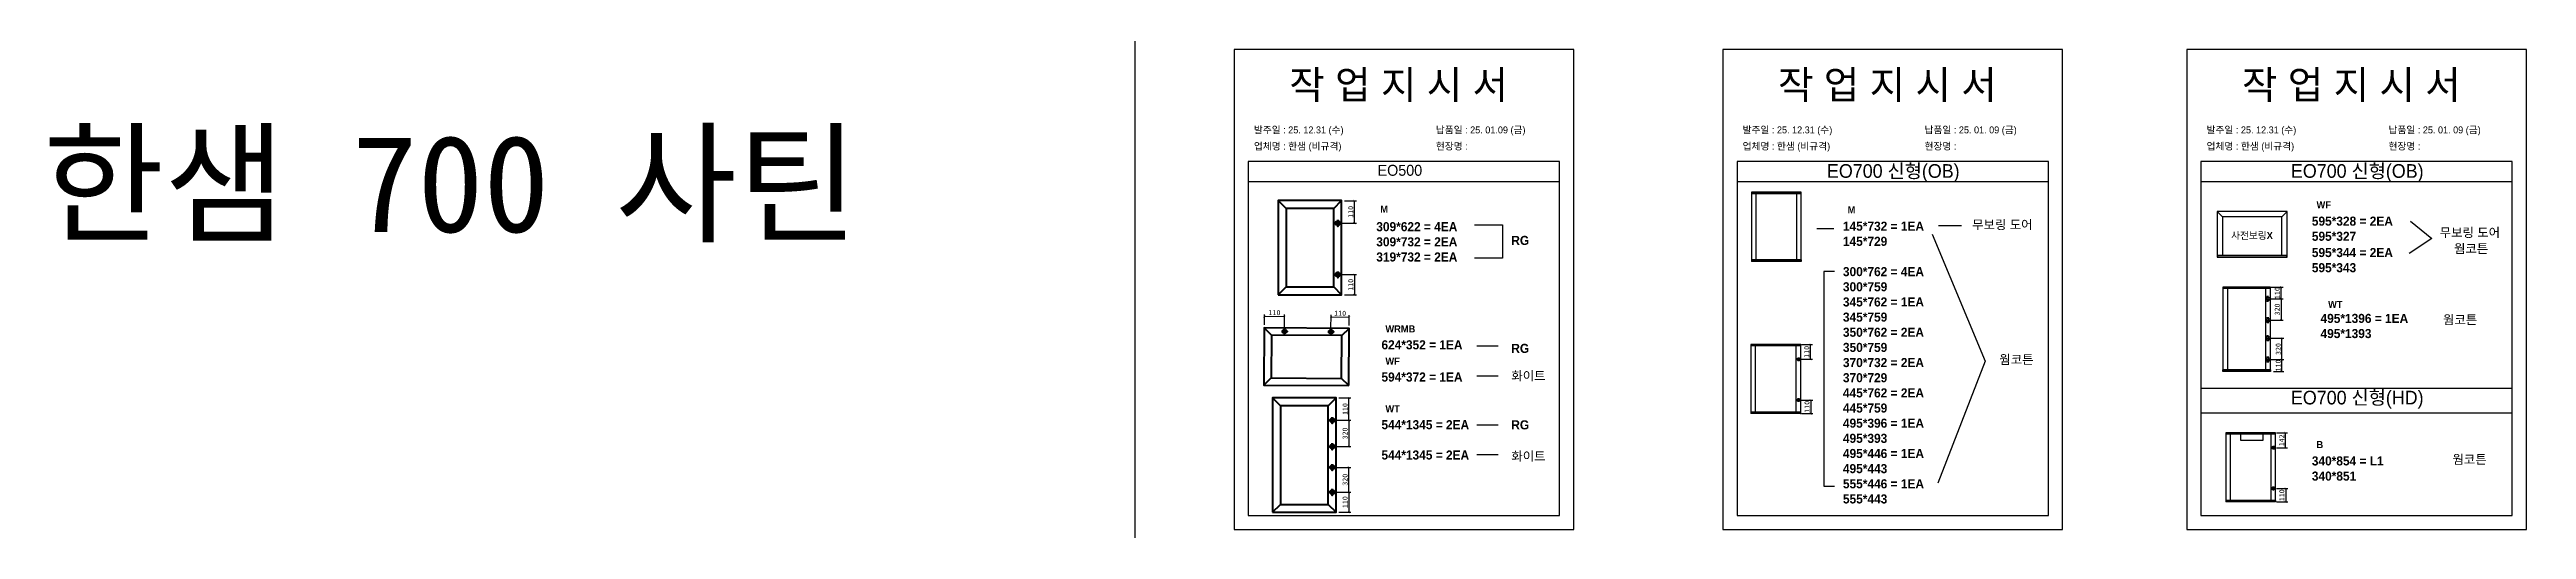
# Model space of a CAD drawing. Header units: millimetres. Extents: x -44117 to 256353, y -2095463 to 65325.
# Drawn here: x 104930 to 117182, y -599068 to -596691 of the extents above; entities that cross this region are included whole.
import ezdxf

# ---------------------------------------------------------------- set-up
doc = ezdxf.new("R2010")
doc.units = ezdxf.units.MM
doc.header["$LTSCALE"] = 10
doc.layers.add('Layer1', color=7, linetype='Continuous', lineweight=70)
doc.styles.add('MtX_Gulim', font='')
doc.styles.get('MtX_Gulim').set_extended_font_data('Gulim', bold=True)
doc.dimstyles.new('ISO-25', dxfattribs={"dimtxt": 2.5, "dimasz": 2.5, "dimexe": 1, "dimexo": 1, "dimtad": 1, "dimtxsty": 'Standard', "dimblk": 'ARCHTICK', "dimcen": 2.5, "dimadec": 0, "dimazin": 0, "dimtfac": 1, "dimtmove": 0, "dimatfit": 3, "dimfxl": 0, "dimarcsym": 0})

msp = doc.modelspace()

# ---------------------------------------------------------------- texts
at = {"linetype": 'Continuous', "style": 'MtX_Gulim'}
for s, height, p in [('M', 35.04934, (111512.26235, -597499.61431)), ('M', 35.04934, (113824.13367, -597502.78207)), ('WF', 35.049344, (116143.62468, -597477.83876)), ('사전보링X', 35.049344, (115721.08791, -597629.69827)), ('WT', 35.049344, (116200.91214, -597970.70075)), ('WRMB', 35.049344, (111537.77978, -598092.2038)), ('WF', 35.049344, (111537.77978, -598251.68776)), ('WT', 35.049344, (111537.77978, -598487.724)), ('B', 35.04934, (116143.62468, -598664.82465))]:
    msp.add_text(s, height=height, dxfattribs=at).set_placement(p)
at = {"attachment_point": 1}
for s, width, gutter_width, heights, insert, char_height in [('{\\fGulim|b0|i0|c129|p50;작 업 지 시 서}', 3307.3198183, 12.5, [-155.84554], (111062.19771, -596795.70753), 140), ('{\\fGulim|b0|i0|c129|p50;작 업 지 시 서}', 3307.3198183, 12.5, [-155.84554], (113479.7598, -596795.64551), 140), ('{\\fGulim|b0|i0|c129|p50;작 업 지 시 서}', 3307.3198183, 12.5, [-155.84554], (115774.83168, -596795.64551), 140), ('{\\f굴림|b0|i0|c129|p50;한샘} 700 {\\f굴림|b0|i0|c129|p50;사틴}', 5072.1082947, 2395.6482, [-533.35869], (104895.62473, -597115.80555), 479.1296392), ('{\\fGulim|b0|i0|c129|p50;업체명 : 한샘 (비규격)}', 3307.3198183, 12.5, [36.11279], (110886.98835, -597153.08413), 34.3), ('\\pt11;{\\fGulim|b0|i0|c129|p50;발주일 : 25. 12.31 (수)}', 3307.3198183, 12.5, [34.50412], (110886.98835, -597072.42795), 34.3), ('{\\fGulim|b0|i0|c129|p50;현장명 : }', 3307.3198183, 12.5, [-38.2735], (111786.96634, -597153.08413), 34.3), ('{\\fGulim|b0|i0|c129|p50;납품일 : 25. 01.09 (금)}', 3307.3198183, 12.5, [35.09023], (111786.96634, -597072.42795), 34.3), ('{\\fGulim|b0|i0|c129|p50;업체명 : 한샘 (비규격)}', 3307.3198183, 12.5, [36.11279], (113304.55045, -597153.02211), 34.3), ('\\pt11;{\\fGulim|b0|i0|c129|p50;발주일 : 25. 12.31 (수)}', 3307.3198183, 12.5, [34.50412], (113304.55045, -597072.36593), 34.3), ('{\\fGulim|b0|i0|c129|p50;현장명 : }', 3307.3198183, 12.5, [-38.2735], (114204.52843, -597153.02211), 34.3), ('{\\fGulim|b0|i0|c129|p50;납품일 : 25. 01. 09 (금)}', 3307.3198183, 12.5, [35.09023], (114204.52843, -597072.36593), 34.3), ('{\\fGulim|b0|i0|c129|p50;업체명 : 한샘 (비규격)}', 3307.3198183, 12.5, [36.11279], (115599.62232, -597153.02211), 34.3), ('\\pt11;{\\fGulim|b0|i0|c129|p50;발주일 : 25. 12.31 (수)}', 3307.3198183, 12.5, [34.50412], (115599.62232, -597072.36593), 34.3), ('{\\fGulim|b0|i0|c129|p50;현장명 : }', 3307.3198183, 12.5, [-38.2735], (116499.60031, -597153.02211), 34.3), ('{\\fGulim|b0|i0|c129|p50;납품일 : 25. 01. 09 (금)}', 3307.3198183, 12.5, [35.09023], (116499.60031, -597072.36593), 34.3), ('{\\fGulim|b0|i0|c129|p50;EO500}', 5224.9748335, 19.74777, [57.05176], (111498.83314, -597262.42104), 54.1878762), ('{\\fGulim|b0|i0|c129|p50;EO700 신형(OB)}', 1597.0710432, 6.03612, [-85.06834], (113721.8307, -597259.08095), 67.6045736), ('{\\fGulim|b0|i0|c129|p50;EO700 신형(OB)}', 1597.0710432, 6.03612, [-85.06834], (116016.90258, -597259.08095), 67.6045736), ('{\\f굴림|b1|i0|c129|p50;309*622 = 4EA\\P309*732 = 2EA\\P319*732 = 2EA}', 13607.1496112, 175, [602.07594], (111492.63416, -597546.00103), 45), ('{\\f굴림|b1|i0|c129|p50;145*732 = 1EA\\P\\C1;145*729\\P\\P\\C256;300*762 = 4EA\\P\\C1;300*759\\P\\C256;345*762 = 1EA\\P\\C1;345*759\\P\\C256;350*762 = 2EA\\P\\C1;350*759\\P\\C256;370*732 = 2EA\\P\\C1;370*729\\P\\C256;445*762 = 2EA\\P\\C1;445*759\\P\\C256;495*396 = 1EA\\P\\C1;495*393\\P\\C256;495*446 = 1EA\\P\\C1;495*443\\P\\C256;555*446 = 1EA\\P\\C1;555*443}', 13607.1496112, 175, [-1397.91667], (113800.90652, -597543.51756), 45), ('{\\f굴림|b1|i0|c129|p50;무보링 도어}', 13607.1496112, 175, [-50.11905], (114440.10863, -597535.80681), 45), ('{\\f굴림|b1|i0|c129|p50;595*328 = 2EA\\P\\C1;595*327}', 13607.1496112, 175, [-121.25], (116120.39752, -597518.57426), 45), ('{\\f굴림|b1|i0|c129|p50;RG}', 13607.1496112, 175, [-46.25], (112160.48475, -597613.99913), 45), ('{\\f굴림|b1|i0|c129|p50;무보링 도어}', 13607.1496112, 175, [-50.11905], (116752.75351, -597574.93353), 45), ('{\\f굴림|b1|i0|c129|p50;웜코튼}', 13607.1496112, 175, [-48.57143], (116823.76998, -597654.69038), 45), ('{\\f굴림|b1|i0|c129|p50;595*344 = 2EA\\P\\C1;595*343}', 13607.1496112, 175, [-121.30952], (116120.39752, -597674.07111), 45), ('{\\f굴림|b1|i0|c129|p50;495*1396 = 1EA\\P\\C1;495*1393}', 13607.1496112, 175, [-121.36905], (116163.35128, -597999.99412), 45), ('{\\f굴림|b1|i0|c129|p50;웜코튼}', 13607.1496112, 175, [-48.57143], (116769.20861, -598006.6427), 45), ('{\\f굴림|b1|i0|c129|p50;624*352 = 1EA}', 13607.1496112, 175, [602.07594], (111518.15159, -598130.77552), 45), ('{\\f굴림|b1|i0|c129|p50;RG}', 13607.1496112, 175, [-46.25], (112160.48475, -598148.49383), 45), ('{\\f굴림|b1|i0|c129|p50;화이트}', 13607.1496112, 175, [-50], (112160.48475, -598284.5868), 45), ('{\\f굴림|b1|i0|c129|p50;웜코튼}', 13607.1496112, 175, [-48.57143], (114574.55147, -598203.55657), 45), ('{\\f굴림|b1|i0|c129|p50;594*372 = 1EA}', 13607.1496112, 175, [602.07594], (111518.15159, -598290.25947), 45), ('{\\fGulim|b0|i0|c129|p50;EO700 신형(HD)}', 1597.0710432, 6.03612, [-85.06834], (116016.90258, -598380.74324), 67.6045736), ('{\\f굴림|b1|i0|c129|p50;544*1345 = 2EA\\P\\P544*1345 = 2EA}', 13607.1496112, 175, [602.07594], (111518.15159, -598526.29572), 45), ('{\\f굴림|b1|i0|c129|p50;RG}', 13607.1496112, 175, [-46.25], (112160.48475, -598527.00241), 45), ('{\\f굴림|b1|i0|c129|p50;화이트}', 13607.1496112, 175, [-50], (112160.48475, -598682.23346), 45), ('{\\f굴림|b1|i0|c129|p50;340*854 = L1\\P\\C1;340*851}', 13607.1496112, 175, [-121.36905], (116120.39752, -598705.56015), 45), ('{\\f굴림|b1|i0|c129|p50;웜코튼}', 13607.1496112, 175, [-48.57143], (116815.72933, -598697.90813), 45)]:
    msp.add_mtext_dynamic_manual_height_columns(s, width=width, gutter_width=gutter_width, heights=heights, dxfattribs=dict(at, insert=insert, char_height=char_height))

# ---------------------------------------------------------------- blocks, each defined once
blk = doc.blocks.new('_ArchTick')
at = {"color": 0, "linetype": 'ByBlock', "const_width": 0.15}
blk.add_lwpolyline([(-0.5, -0.5), (0.5, 0.5)], dxfattribs=at)
blk = doc.blocks.new('*D4333')
at = {"color": 0, "lineweight": -2}
for p, q in [((111336, -597440), (111394, -597440)), ((111384, -597551), (111384, -597440)), ((111317, -597551), (111394, -597551))]:
    blk.add_line(p, q, dxfattribs=at)
at = {"layer": 'Defpoints', "color": 0}
for p in [(111321, -597440), (111384, -597440), (111302, -597551)]:
    blk.add_point(p, dxfattribs=at)
at = {"color": 0, "lineweight": -2, "xscale": 10, "yscale": 10, "zscale": 10}
for p, rotation in [((111384, -597440), 90), ((111384, -597551), 270)]:
    blk.add_blockref('_ArchTick', p, dxfattribs=dict(at, rotation=rotation))
at = {"color": 0, "insert": (111366, -597495), "char_height": 25, "attachment_point": 5, "rotation": 90}
blk.add_mtext('110', dxfattribs=at)
blk = doc.blocks.new('*D4334')
at = {"color": 0, "lineweight": -2}
for p, q in [((111317, -597806), (111394, -597806)), ((111336, -597906), (111394, -597906)), ((111384, -597806), (111384, -597906))]:
    blk.add_line(p, q, dxfattribs=at)
at = {"layer": 'Defpoints', "color": 0}
for p in [(111302, -597806), (111321, -597906), (111384, -597906)]:
    blk.add_point(p, dxfattribs=at)
at = {"color": 0, "lineweight": -2, "xscale": 10, "yscale": 10, "zscale": 10}
for p, rotation in [((111384, -597806), 90), ((111384, -597906), 270)]:
    blk.add_blockref('_ArchTick', p, dxfattribs=dict(at, rotation=rotation))
at = {"color": 0, "insert": (111366, -597856), "char_height": 25, "attachment_point": 5, "rotation": 90}
blk.add_mtext('110', dxfattribs=at)
blk = doc.blocks.new('*D4335')
at = {"color": 0, "lineweight": -2}
for p, q in [((110939, -598055), (110939, -598003)), ((111039, -598014), (110939, -598013)), ((111039, -598072), (111039, -598004))]:
    blk.add_line(p, q, dxfattribs=at)
at = {"layer": 'Defpoints', "color": 0}
for p in [(110939, -598013), (110939, -598070), (111039, -598087)]:
    blk.add_point(p, dxfattribs=at)
at = {"color": 0, "lineweight": -2, "xscale": 10, "yscale": 10, "zscale": 10}
for p, rotation in [((110939, -598013), 179.5780898858026), ((111039, -598014), 359.5780898858026)]:
    blk.add_blockref('_ArchTick', p, dxfattribs=dict(at, rotation=rotation))
at = {"color": 0, "insert": (110989, -597994), "char_height": 25, "attachment_point": 5, "rotation": 359.5781}
blk.add_mtext('110', dxfattribs=at)
blk = doc.blocks.new('*D4336')
at = {"color": 0, "lineweight": -2}
for p, q in [((111268, -598074), (111269, -598005)), ((111269, -598015), (111359, -598016)), ((111358, -598058), (111359, -598006))]:
    blk.add_line(p, q, dxfattribs=at)
at = {"layer": 'Defpoints', "color": 0}
for p in [(111359, -598016), (111268, -598089), (111358, -598073)]:
    blk.add_point(p, dxfattribs=at)
at = {"color": 0, "lineweight": -2, "xscale": 10, "yscale": 10, "zscale": 10}
for p, rotation in [((111269, -598015), 179.5780898858019), ((111359, -598016), 359.5780898858019)]:
    blk.add_blockref('_ArchTick', p, dxfattribs=dict(at, rotation=rotation))
at = {"color": 0, "insert": (111314, -597997), "char_height": 25, "attachment_point": 5, "rotation": 359.5781}
blk.add_mtext('110', dxfattribs=at)
blk = doc.blocks.new('*D4337')
at = {"color": 0, "lineweight": -2}
for p, q in [((111290, -598527), (111367, -598527)), ((111308, -598416), (111367, -598416)), ((111357, -598527), (111357, -598416))]:
    blk.add_line(p, q, dxfattribs=at)
at = {"layer": 'Defpoints', "color": 0}
for p in [(111275, -598527), (111293, -598416), (111357, -598416)]:
    blk.add_point(p, dxfattribs=at)
at = {"color": 0, "lineweight": -2, "xscale": 10, "yscale": 10, "zscale": 10}
for p, rotation in [((111357, -598416), 90), ((111357, -598527), 270)]:
    blk.add_blockref('_ArchTick', p, dxfattribs=dict(at, rotation=rotation))
at = {"color": 0, "insert": (111338, -598471), "char_height": 25, "attachment_point": 5, "rotation": 90}
blk.add_mtext('110', dxfattribs=at)
blk = doc.blocks.new('*D4338')
at = {"color": 0, "lineweight": -2}
for p, q in [((111290, -598883), (111367, -598883)), ((111357, -598883), (111357, -598982)), ((111308, -598982), (111367, -598982))]:
    blk.add_line(p, q, dxfattribs=at)
at = {"layer": 'Defpoints', "color": 0}
for p in [(111275, -598883), (111293, -598982), (111357, -598982)]:
    blk.add_point(p, dxfattribs=at)
at = {"color": 0, "lineweight": -2, "xscale": 10, "yscale": 10, "zscale": 10}
for p, rotation in [((111357, -598883), 90), ((111357, -598982), 270)]:
    blk.add_blockref('_ArchTick', p, dxfattribs=dict(at, rotation=rotation))
at = {"color": 0, "insert": (111338, -598932), "char_height": 25, "attachment_point": 5, "rotation": 90}
blk.add_mtext('110', dxfattribs=at)
blk = doc.blocks.new('*D4339')
at = {"color": 0, "lineweight": -2}
for p, q in [((111290, -598760), (111367, -598760)), ((111357, -598883), (111357, -598760)), ((111290, -598883), (111367, -598883))]:
    blk.add_line(p, q, dxfattribs=at)
at = {"layer": 'Defpoints', "color": 0}
for p in [(111275, -598760), (111357, -598760), (111275, -598883)]:
    blk.add_point(p, dxfattribs=at)
at = {"color": 0, "lineweight": -2, "xscale": 10, "yscale": 10, "zscale": 10}
for p, rotation in [((111357, -598760), 90), ((111357, -598883), 270)]:
    blk.add_blockref('_ArchTick', p, dxfattribs=dict(at, rotation=rotation))
at = {"color": 0, "insert": (111338, -598821), "char_height": 25, "attachment_point": 5, "rotation": 90}
blk.add_mtext('320', dxfattribs=at)
blk = doc.blocks.new('*D4340')
at = {"color": 0, "lineweight": -2}
for p, q in [((111290, -598527), (111367, -598527)), ((111357, -598527), (111357, -598657)), ((111290, -598657), (111367, -598657))]:
    blk.add_line(p, q, dxfattribs=at)
at = {"layer": 'Defpoints', "color": 0}
for p in [(111275, -598527), (111275, -598657), (111357, -598657)]:
    blk.add_point(p, dxfattribs=at)
at = {"color": 0, "lineweight": -2, "xscale": 10, "yscale": 10, "zscale": 10}
for p, rotation in [((111357, -598527), 90), ((111357, -598657), 270)]:
    blk.add_blockref('_ArchTick', p, dxfattribs=dict(at, rotation=rotation))
at = {"color": 0, "insert": (111338, -598592), "char_height": 25, "attachment_point": 5, "rotation": 90}
blk.add_mtext('320', dxfattribs=at)
blk = doc.blocks.new('*D4342')
at = {"color": 0, "lineweight": -2}
for p, q in [((113596, -598151), (113651, -598151)), ((113641, -598225), (113641, -598151)), ((113596, -598225), (113651, -598225))]:
    blk.add_line(p, q, dxfattribs=at)
at = {"layer": 'Defpoints', "color": 0}
for p in [(113581, -598151), (113641, -598151), (113581, -598225)]:
    blk.add_point(p, dxfattribs=at)
at = {"color": 0, "lineweight": -2, "xscale": 10, "yscale": 10, "zscale": 10}
for p, rotation in [((113641, -598151), 90), ((113641, -598225), 270)]:
    blk.add_blockref('_ArchTick', p, dxfattribs=dict(at, rotation=rotation))
at = {"color": 0, "insert": (113622, -598188), "char_height": 25, "attachment_point": 5, "rotation": 90}
blk.add_mtext('110', dxfattribs=at)
blk = doc.blocks.new('*D4343')
at = {"color": 0, "lineweight": -2}
for p, q in [((113596, -598427), (113652, -598427)), ((113596, -598494), (113652, -598494)), ((113642, -598427), (113642, -598494))]:
    blk.add_line(p, q, dxfattribs=at)
at = {"layer": 'Defpoints', "color": 0}
for p in [(113581, -598427), (113581, -598494), (113642, -598494)]:
    blk.add_point(p, dxfattribs=at)
at = {"color": 0, "lineweight": -2, "xscale": 10, "yscale": 10, "zscale": 10}
for p, rotation in [((113642, -598427), 90), ((113642, -598494), 270)]:
    blk.add_blockref('_ArchTick', p, dxfattribs=dict(at, rotation=rotation))
at = {"color": 0, "insert": (113623, -598460), "char_height": 25, "attachment_point": 5, "rotation": 90}
blk.add_mtext('110', dxfattribs=at)
blk = doc.blocks.new('*D4344')
at = {"color": 0, "lineweight": -2}
for p, q in [((115945, -598589), (116000, -598589)), ((115990, -598663), (115990, -598589)), ((115945, -598663), (116000, -598663))]:
    blk.add_line(p, q, dxfattribs=at)
at = {"layer": 'Defpoints', "color": 0}
for p in [(115930, -598589), (115990, -598589), (115930, -598663)]:
    blk.add_point(p, dxfattribs=at)
at = {"color": 0, "lineweight": -2, "xscale": 10, "yscale": 10, "zscale": 10}
for p, rotation in [((115990, -598589), 90), ((115990, -598663), 270)]:
    blk.add_blockref('_ArchTick', p, dxfattribs=dict(at, rotation=rotation))
at = {"color": 0, "insert": (115971, -598626), "char_height": 25, "attachment_point": 5, "rotation": 90}
blk.add_mtext('142', dxfattribs=at)
blk = doc.blocks.new('*D4345')
at = {"color": 0, "lineweight": -2}
for p, q in [((115945, -598864), (116001, -598864)), ((115991, -598864), (115991, -598931)), ((115945, -598931), (116001, -598931))]:
    blk.add_line(p, q, dxfattribs=at)
at = {"layer": 'Defpoints', "color": 0}
for p in [(115930, -598864), (115930, -598931), (115991, -598931)]:
    blk.add_point(p, dxfattribs=at)
at = {"color": 0, "lineweight": -2, "xscale": 10, "yscale": 10, "zscale": 10}
for p, rotation in [((115991, -598864), 90), ((115991, -598931), 270)]:
    blk.add_blockref('_ArchTick', p, dxfattribs=dict(at, rotation=rotation))
at = {"color": 0, "insert": (115972, -598898), "char_height": 25, "attachment_point": 5, "rotation": 90}
blk.add_mtext('110', dxfattribs=at)
blk = doc.blocks.new('*D4346')
at = {"color": 0, "lineweight": -2}
for p, q in [((115920, -597868), (115978, -597868)), ((115968, -597926), (115968, -597868)), ((115920, -597926), (115978, -597926))]:
    blk.add_line(p, q, dxfattribs=at)
at = {"layer": 'Defpoints', "color": 0}
for p in [(115905, -597868), (115968, -597868), (115905, -597926)]:
    blk.add_point(p, dxfattribs=at)
at = {"color": 0, "lineweight": -2, "xscale": 10, "yscale": 10, "zscale": 10}
for p, rotation in [((115968, -597868), 90), ((115968, -597926), 270)]:
    blk.add_blockref('_ArchTick', p, dxfattribs=dict(at, rotation=rotation))
at = {"color": 0, "insert": (115949, -597897), "char_height": 25, "attachment_point": 5, "rotation": 90}
blk.add_mtext('110', dxfattribs=at)
blk = doc.blocks.new('*D4347')
at = {"color": 0, "lineweight": -2}
for p, q in [((115920, -598226), (115982, -598226)), ((115931, -598285), (115982, -598285)), ((115972, -598285), (115972, -598226))]:
    blk.add_line(p, q, dxfattribs=at)
at = {"layer": 'Defpoints', "color": 0}
for p in [(115905, -598226), (115916, -598285), (115972, -598226)]:
    blk.add_point(p, dxfattribs=at)
at = {"color": 0, "lineweight": -2, "xscale": 10, "yscale": 10, "zscale": 10}
for p, rotation in [((115972, -598226), 90), ((115972, -598285), 270)]:
    blk.add_blockref('_ArchTick', p, dxfattribs=dict(at, rotation=rotation))
at = {"color": 0, "insert": (115954, -598256), "char_height": 25, "attachment_point": 5, "rotation": 90}
blk.add_mtext('110', dxfattribs=at)
blk = doc.blocks.new('*D4348')
at = {"color": 0, "lineweight": -2}
for p, q in [((115920, -598121), (115982, -598121)), ((115972, -598226), (115972, -598121)), ((115920, -598226), (115982, -598226))]:
    blk.add_line(p, q, dxfattribs=at)
at = {"layer": 'Defpoints', "color": 0}
for p in [(115905, -598121), (115972, -598121), (115905, -598226)]:
    blk.add_point(p, dxfattribs=at)
at = {"color": 0, "lineweight": -2, "xscale": 10, "yscale": 10, "zscale": 10}
for p, rotation in [((115972, -598121), 90), ((115972, -598226), 270)]:
    blk.add_blockref('_ArchTick', p, dxfattribs=dict(at, rotation=rotation))
at = {"color": 0, "insert": (115954, -598174), "char_height": 25, "attachment_point": 5, "rotation": 90}
blk.add_mtext('320', dxfattribs=at)
blk = doc.blocks.new('*D4349')
at = {"color": 0, "lineweight": -2}
for p, q in [((115920, -597926), (115978, -597926)), ((115920, -598031), (115978, -598031)), ((115968, -597926), (115968, -598031))]:
    blk.add_line(p, q, dxfattribs=at)
at = {"layer": 'Defpoints', "color": 0}
for p in [(115905, -597926), (115905, -598031), (115968, -598031)]:
    blk.add_point(p, dxfattribs=at)
at = {"color": 0, "lineweight": -2, "xscale": 10, "yscale": 10, "zscale": 10}
for p, rotation in [((115968, -597926), 90), ((115968, -598031), 270)]:
    blk.add_blockref('_ArchTick', p, dxfattribs=dict(at, rotation=rotation))
at = {"color": 0, "insert": (115949, -597978), "char_height": 25, "attachment_point": 5, "rotation": 90}
blk.add_mtext('320', dxfattribs=at)

# ---------------------------------------------------------------- dimensions: what is measured, and where the dimension line sits
for base, p1, p2, angle, text, picture, middle in [((111384.30734, -597439.68471), (111302.47806, -597551.05105), (111321.09736, -597439.68471), 90, '110', '*D4333', (111365.55734, -597495.36788)), ((111384.30734, -597905.60791), (111302.47806, -597805.9172), (111321.09736, -597905.60791), 90, '110', '*D4334', (111365.55734, -597855.76256)), ((110939.14722, -598012.83465), (111038.88075, -598087.25351), (110938.7281, -598069.74997), 179.578089886, '110', '*D4335', (110989.42334, -597994.45437)), ((111358.67219, -598015.92397), (111268.36645, -598088.94341), (111358.25307, -598072.83929), 179.578089886, '110', '*D4336', (111313.92867, -597996.84398)), ((115967.73987, -598030.99122), (115904.81473, -597925.80868), (115904.81473, -598030.99122), 90, '320', '*D4349', (115948.98987, -597978.39995)), ((113640.84207, -598151.18657), (113581.2283, -598224.80305), (113581.2283, -598151.18657), 90, '110', '*D4342', (113622.09207, -598187.99481)), ((115972.31133, -598121.20122), (115904.81473, -598226.38374), (115904.81473, -598121.20122), 90, '320', '*D4348', (115953.56133, -598173.79248)), ((115972.31133, -598226.38374), (115916.45327, -598284.88844), (115904.81473, -598226.38374), 90, '110', '*D4347', (115953.56133, -598255.63609)), ((111356.55434, -598415.76256), (111274.72505, -598527.1289), (111293.34436, -598415.76256), 90, '110', '*D4337', (111337.80434, -598471.44573)), ((111356.55434, -598656.93349), (111274.72505, -598527.1289), (111274.72505, -598656.93349), 90, '320', '*D4340', (111337.80434, -598592.0312)), ((113641.79554, -598493.56539), (113581.2283, -598426.68101), (113581.2283, -598493.56539), 90, '110', '*D4343', (113623.04554, -598460.1232)), ((115990.00495, -598588.95137), (115930.39118, -598662.56785), (115930.39118, -598588.95137), 90, '142', '*D4344', (115971.25495, -598625.75961)), ((111356.55434, -598759.72247), (111274.72505, -598882.62062), (111274.72505, -598759.72247), 90, '320', '*D4339', (111337.80434, -598821.17154)), ((111356.55434, -598982.31133), (111274.72505, -598882.62062), (111293.34436, -598982.31133), 90, '110', '*D4338', (111337.80434, -598932.46598)), ((115990.95842, -598931.33018), (115930.39118, -598864.4458), (115930.39118, -598931.33018), 90, '110', '*D4345', (115972.20842, -598897.88799))]:
    dim = msp.add_linear_dim(base=base, p1=p1, p2=p2, angle=angle, text=text, dimstyle='ISO-25', override={"dimscale": 10, "dimasz": 1, "dimexo": 1.5, "dimtxsty": 'Standard'})
    dim.commit()
    dim.dimension.update_dxf_attribs({"geometry": picture, "text_midpoint": middle})
dim = msp.add_linear_dim(base=(115967.73987, -597867.97159), p1=(115904.81473, -597925.80867), p2=(115904.81473, -597867.97159), angle=90, text='110', dimstyle='ISO-25', override={"dimscale": 10, "dimasz": 1, "dimexo": 1.5, "dimtxsty": 'Standard'})
dim.commit()
dim.dimension.update_dxf_attribs({"geometry": '*D4346', "text_midpoint": (115967.73987, -597896.89013), "dimtype": 160})

# ---------------------------------------------------------------- linework, layer by layer
for p, q in [((112399.3911, -597246.71474), (110859.3911, -597246.71474)), ((114816.9532, -597246.65272), (113276.9532, -597246.65272)), ((117112.02508, -597246.65272), (115572.02508, -597246.65272)), ((112399.3911, -597346.71474), (110859.3911, -597346.71474)), ((114816.9532, -597346.65272), (113276.9532, -597346.65272)), ((113348.20505, -597398.39332), (113348.20505, -597740.28021)), ((113594.7057, -597398.83605), (113348.20505, -597398.83605)), ((113594.7057, -597405.52621), (113348.20505, -597405.52621)), ((113594.45973, -597398.14736), (113348.45102, -597398.14736)), ((113370.09565, -597405.03429), (113370.09565, -597733.14732)), ((113572.56913, -597733.14732), (113572.56913, -597405.52621)), ((113593.47589, -597405.52621), (113593.47589, -597398.14736)), ((113594.7057, -597740.28021), (113594.7057, -597398.39332)), ((117112.02508, -597346.65272), (115572.02508, -597346.65272)), ((115652.70881, -597494.23648), (115652.70881, -597718.57681)), ((115679.04956, -597520.57723), (115652.79549, -597494.0272)), ((115997.59464, -597493.94052), (115653.00477, -597493.94052)), ((115679.04956, -597520.57723), (115679.04956, -597710.58579)), ((115971.54985, -597520.57723), (115679.04956, -597520.57723)), ((115971.54985, -597520.57723), (115997.80392, -597494.0272)), ((115971.54985, -597709.99387), (115971.54985, -597520.57723)), ((115997.8906, -597718.57681), (115997.8906, -597494.23648)), ((116608.99826, -597541.6514), (116713.19444, -597626.70951)), ((113671.14326, -597576.9154), (113755.76528, -597576.9154)), ((114242.82485, -597605.10755), (114504.37853, -598234.53755)), ((114274.24532, -597562.91873), (114386.94731, -597562.91873)), ((116713.19444, -597626.70951), (116602.6189, -597701.13535)), ((113594.7057, -597733.14732), (113348.20505, -597733.14732)), ((113594.7057, -597739.83749), (113348.20505, -597739.83749)), ((113594.45973, -597740.52618), (113348.45102, -597740.52618)), ((113349.43486, -597740.52618), (113349.43486, -597733.14732)), ((113593.47589, -597733.14732), (113593.47589, -597740.52618)), ((115652.70881, -597709.99387), (115997.8906, -597709.99387)), ((115652.70881, -597718.04407), (115997.59464, -597718.04407)), ((115653.00477, -597718.87277), (115997.59464, -597718.87277)), ((115654.18862, -597709.99387), (115654.18862, -597718.87277)), ((115996.41079, -597718.87277), (115996.41079, -597709.99387)), ((115679.5377, -597867.49228), (115679.5377, -598284.70014)), ((115916.53127, -597867.97159), (115679.5377, -597867.97159)), ((115916.53127, -597875.21454), (115679.5377, -597875.21454)), ((115916.26498, -597867.22599), (115679.80398, -597867.22599)), ((115680.86912, -597867.22599), (115680.86912, -597875.21454)), ((115703.23706, -597874.68197), (115703.23706, -598276.97789)), ((115892.56563, -598276.97789), (115892.56563, -597875.21454)), ((115902.15188, -597913.82585), (115897.89132, -597913.82585)), ((115900.0216, -597911.69557), (115900.0216, -597915.95613)), ((115904.81473, -597940.33327), (115904.81473, -597911.28409)), ((115915.19984, -597875.21454), (115915.19984, -597867.22599)), ((115916.53127, -598284.70014), (115916.53127, -597867.49228)), ((115890.29014, -597925.80867), (115919.33932, -597925.80867)), ((115890.29014, -598030.99122), (115919.33932, -598030.99122)), ((115902.15188, -597937.79149), (115897.89132, -597937.79149)), ((115902.15188, -598019.00839), (115897.89132, -598019.00839)), ((115900.0216, -597935.66121), (115900.0216, -597939.92177)), ((115900.0216, -598016.87811), (115900.0216, -598021.13867)), ((115904.81473, -598016.46663), (115904.81473, -598045.5158)), ((111989.81019, -598158.31247), (112096.13283, -598158.31247)), ((113345.36564, -598151.43253), (113345.36564, -598493.31942)), ((113591.86628, -598151.87526), (113345.36564, -598151.87526)), ((113591.86628, -598158.56542), (113345.36564, -598158.56542)), ((113591.62032, -598151.18657), (113345.6116, -598151.18657)), ((113367.25624, -598158.0735), (113367.25624, -598486.18653)), ((113569.72972, -598486.18653), (113569.72972, -598158.56542)), ((113590.63647, -598158.56542), (113590.63647, -598151.18657)), ((113591.86628, -598493.31942), (113591.86628, -598151.43253)), ((115890.29014, -598121.20122), (115919.33932, -598121.20122)), ((115902.15188, -598042.97403), (115897.89132, -598042.97403)), ((115902.15188, -598109.21839), (115897.89132, -598109.21839)), ((115902.15188, -598133.18403), (115897.89132, -598133.18403)), ((115900.0216, -598040.84375), (115900.0216, -598045.10431)), ((115900.0216, -598107.08811), (115900.0216, -598111.34866)), ((115900.0216, -598131.05375), (115900.0216, -598135.31431)), ((115904.81473, -598106.67662), (115904.81473, -598135.7258)), ((114504.37853, -598234.53755), (114270.46874, -598838.45011)), ((115916.53127, -598276.97789), (115679.5377, -598276.97789)), ((115916.53127, -598284.22084), (115679.5377, -598284.22084)), ((115916.26498, -598284.96643), (115679.80398, -598284.96643)), ((115680.86912, -598284.96643), (115680.86912, -598276.97789)), ((115890.29014, -598226.38375), (115919.33932, -598226.38375)), ((115902.15188, -598214.40091), (115897.89132, -598214.40091)), ((115902.15188, -598238.36655), (115897.89132, -598238.36655)), ((115900.0216, -598212.27063), (115900.0216, -598216.53119)), ((115900.0216, -598236.23627), (115900.0216, -598240.49683)), ((115904.81473, -598211.85915), (115904.81473, -598240.90833)), ((115915.19984, -598276.97789), (115915.19984, -598284.96643)), ((111989.81019, -598307.16416), (112096.13283, -598307.16416)), ((115572.02508, -598368.73637), (117112.02508, -598368.73637)), ((113591.86628, -598486.18653), (113345.36564, -598486.18653)), ((113591.86628, -598492.87669), (113345.36564, -598492.87669)), ((113591.62032, -598493.56539), (113345.6116, -598493.56539)), ((113346.59545, -598493.56539), (113346.59545, -598486.18653)), ((113590.63647, -598486.18653), (113590.63647, -598493.56539)), ((115572.02508, -598489.98283), (117112.02508, -598489.98283)), ((111989.81019, -598549.57976), (112096.13283, -598549.57976)), ((115694.52852, -598589.19733), (115694.52852, -598931.08421)), ((115941.02916, -598589.64006), (115694.52852, -598589.64006)), ((115941.02916, -598596.33022), (115694.52852, -598596.33022)), ((115940.7832, -598588.95137), (115694.77448, -598588.95137)), ((115716.41912, -598595.8383), (115716.41912, -598923.95133)), ((115918.8926, -598923.95133), (115918.8926, -598596.33022)), ((115939.79935, -598596.33022), (115939.79935, -598588.95137)), ((115941.02916, -598931.08421), (115941.02916, -598589.19733)), ((111989.81019, -598696.305), (112096.13283, -598696.305)), ((115941.02916, -598923.95133), (115694.52852, -598923.95133)), ((115941.02916, -598930.64149), (115694.52852, -598930.64149)), ((115940.7832, -598931.33018), (115694.77448, -598931.33018)), ((115695.75833, -598931.33018), (115695.75833, -598923.95133)), ((115939.79935, -598923.95133), (115939.79935, -598931.33018))]:
    msp.add_line(p, q)
at = {"color": 1}
for p in [(110300.49669, 21924.9366), (110300.49669, 14161.07811), (110300.49669, 18584.38997), (110300.49669, 10820.53148), (110300.49669, 18627.87121), (110300.49669, 10864.01272), (110300.49669, 15287.32457), (110300.49669, 7523.46608), (110300.49669, 3746.75115), (110300.49669, 21924.9366), (110300.49669, 14161.07811), (110300.49669, 18584.38997), (110300.49669, 10820.53148), (110300.49669, 18627.87121), (110300.49669, 10864.01272), (110300.49669, 15287.32457), (110300.49669, 7523.46608), (110300.49669, 3746.75115), (110300.49669, 21924.9366), (110300.49669, 14161.07811), (110300.49669, 18584.38997), (110300.49669, 10820.53148), (110300.49669, 18627.87121), (110300.49669, 10864.01272), (110300.49669, 15287.32457), (110300.49669, 7523.46608), (110300.49669, 3746.75115), (110300.49669, 21924.9366), (110300.49669, 14161.07811), (110300.49669, 18584.38997), (110300.49669, 10820.53148), (110300.49669, 18627.87121), (110300.49669, 10864.01272), (110300.49669, 15287.32457), (110300.49669, 7523.46608), (110300.49669, 3746.75115), (110300.49669, 21924.9366), (110300.49669, 14161.07811), (110300.49669, 18584.38997), (110300.49669, 10820.53148), (110300.49669, 18627.87121), (110300.49669, 10864.01272), (110300.49669, 15287.32457), (110300.49669, 7523.46608), (110300.49669, 3746.75115), (110300.49669, 21924.9366), (110300.49669, 14161.07811), (110300.49669, 18584.38997), (110300.49669, 10820.53148), (110300.49669, 18627.87121), (110300.49669, 10864.01272), (110300.49669, 15287.32457), (110300.49669, 7523.46608), (110300.49669, 3746.75115), (110300.49669, 21924.9366), (110300.49669, 14161.07811), (110300.49669, 18584.38997), (110300.49669, 10820.53148), (110300.49669, 18627.87121), (110300.49669, 10864.01272), (110300.49669, 15287.32457), (110300.49669, 7523.46608), (110300.49669, 3746.75115), (110300.49669, 21924.9366), (110300.49669, 14161.07811), (110300.49669, 18584.38997), (110300.49669, 10820.53148), (110300.49669, 18627.87121), (110300.49669, 10864.01272), (110300.49669, 15287.32457), (110300.49669, 7523.46608), (110300.49669, 3746.75115), (110300.49669, 21924.9366), (110300.49669, 14161.07811), (110300.49669, 18584.38997), (110300.49669, 10820.53148), (110300.49669, 18627.87121), (110300.49669, 10864.01272), (110300.49669, 15287.32457), (110300.49669, 7523.46608), (110300.49669, 3746.75115), (110300.49669, 21924.9366), (110300.49669, 14161.07811), (110300.49669, 18584.38997), (110300.49669, 10820.53148), (110300.49669, 18627.87121), (110300.49669, 10864.01272), (110300.49669, 15287.32457), (110300.49669, 7523.46608), (110300.49669, 3746.75115), (110300.49669, 12702.87182), (110300.49669, 4939.01333), (110300.49669, 9362.32519), (110300.49669, 1598.4667), (110300.49669, 9405.80642), (110300.49669, 1641.94794), (110300.49669, 6065.25979), (110300.49669, -1698.5987), (110300.49669, -5475.31363), (110300.49669, 12702.87182), (110300.49669, 4939.01333), (110300.49669, 9362.32519), (110300.49669, 1598.4667), (110300.49669, 9405.80642), (110300.49669, 1641.94794), (110300.49669, 6065.25979), (110300.49669, -1698.5987), (110300.49669, -5475.31363), (110300.49669, 12702.87182), (110300.49669, 4939.01333), (110300.49669, 9362.32519), (110300.49669, 1598.4667), (110300.49669, 9405.80642), (110300.49669, 1641.94794), (110300.49669, 6065.25979), (110300.49669, -1698.5987), (110300.49669, -5475.31363), (110300.49669, 12702.87182), (110300.49669, 4939.01333), (110300.49669, 9362.32519), (110300.49669, 1598.4667), (110300.49669, 9405.80642), (110300.49669, 1641.94794), (110300.49669, 6065.25979), (110300.49669, -1698.5987), (110300.49669, -5475.31363), (110300.49669, 12702.87182), (110300.49669, 4939.01333), (110300.49669, 9362.32519), (110300.49669, 1598.4667), (110300.49669, 9405.80642), (110300.49669, 1641.94794), (110300.49669, 6065.25979), (110300.49669, -1698.5987), (110300.49669, -5475.31363)]:
    msp.add_xline(p, (0, 1), dxfattribs=at)
for points in [[(110789.3911, -599067.54502), (112469.3911, -599067.54502), (112469.3911, -596691.54502), (110789.3911, -596691.54502)], [(113206.9532, -599067.483), (114886.9532, -599067.483), (114886.9532, -596691.483), (113206.9532, -596691.483)], [(115502.02508, -599067.483), (117182.02508, -599067.483), (117182.02508, -596691.483), (115502.02508, -596691.483)]]:
    msp.add_lwpolyline(points, close=True)
for points in [[(110859.3911, -597246.71474), (110859.3911, -598997.54502), (112399.3911, -598997.54502), (112399.3911, -597246.71474)], [(113276.9532, -597246.65272), (113276.9532, -598997.483), (114816.9532, -598997.483), (114816.9532, -597246.65272)], [(115572.02508, -597246.65272), (115572.02508, -598997.483), (117112.02508, -598997.483), (117112.02508, -597246.65272)], [(111979.17793, -597558.65281), (112117.39735, -597558.65281), (112117.39735, -597724.51612), (111979.17793, -597724.51612)], [(113759.23945, -597789.7621), (113706.07813, -597789.7621), (113706.07813, -598852.98844), (113759.23945, -598852.98844)], [(115878.01354, -598588.95137), (115878.01354, -598626.52753), (115768.34236, -598626.52753), (115768.34236, -598588.95137)]]:
    msp.add_lwpolyline(points)
for centre, radius in [((115904.81473, -597925.80867), 9.31997), ((115900.0216, -597913.82585), 0.85211), ((115904.81473, -598030.99122), 9.31997), ((115900.0216, -597937.79149), 0.85211), ((115900.0216, -598019.00839), 0.85211), ((115904.81473, -598121.20122), 9.31997), ((115900.0216, -598042.97403), 0.85211), ((115900.0216, -598109.21839), 0.85211), ((115900.0216, -598133.18403), 0.85211), ((115904.81473, -598226.38375), 9.31997), ((115900.0216, -598214.40091), 0.85211), ((115900.0216, -598238.36655), 0.85211)]:
    msp.add_circle(centre, radius)
for centre, radius, start, end in [((113594.45973, -597398.39332), 0.24596, 0, 90), ((115653.00477, -597494.23648), 0.29596, 90, 180), ((115997.59464, -597494.23648), 0.29596, 0, 90), ((113348.45102, -597740.28022), 0.24596, 180, 270), ((113594.45973, -597740.28022), 0.24596, 270, 0), ((115653.00477, -597718.57681), 0.29596, 180, 270), ((115997.59464, -597718.57681), 0.29596, 270, 0), ((115679.80398, -597867.49228), 0.26628, 90, 180), ((115916.26498, -597867.49228), 0.26628, 0, 90), ((113591.62032, -598151.43253), 0.24596, 0, 90), ((115679.80398, -598284.70015), 0.26628, 180, 270), ((115916.26498, -598284.70015), 0.26628, 270, 0), ((113345.6116, -598493.31943), 0.24596, 180, 270), ((113591.62032, -598493.31943), 0.24596, 270, 0), ((115940.7832, -598589.19733), 0.24596, 0, 90), ((115694.77448, -598931.08422), 0.24596, 180, 270), ((115940.7832, -598931.08422), 0.24596, 270, 0)]:
    msp.add_arc(centre, radius, start, end)
at = {"layer": 'Layer1'}
for p, q in [((111046.40037, -597478.92713), (111007.15794, -597439.68471)), ((111281.85493, -597478.92713), (111321.09736, -597439.68471)), ((111286.1665, -597551.05105), (111318.78961, -597551.05105)), ((111007.15794, -597905.60791), (111046.40037, -597866.36548)), ((111321.09736, -597905.60791), (111281.85493, -597866.36548)), ((111281.85493, -597866.36548), (111321.09736, -597905.60791)), ((111286.1665, -597805.9172), (111318.78961, -597805.9172)), ((110973.80244, -598105.3447), (110938.7281, -598069.74997)), ((111038.77259, -598101.94071), (111038.9889, -598072.56632)), ((111268.2583, -598103.63061), (111268.47461, -598074.25622)), ((111358.25307, -598072.83929), (111322.65834, -598107.91362)), ((111322.65834, -598107.91362), (111358.25307, -598072.83929)), ((113581.2283, -598215.73785), (113581.2283, -598233.86825)), ((110972.24125, -598317.35189), (110936.64652, -598352.42622)), ((111356.17149, -598355.51554), (111321.09715, -598319.92081)), ((111018.64736, -598455.00499), (110979.40493, -598415.76256)), ((111254.10193, -598455.00499), (111293.34436, -598415.76256)), ((111258.4135, -598527.1289), (111291.03661, -598527.1289)), ((113581.2283, -598435.74621), (113581.2283, -598417.61581)), ((111258.4135, -598656.93349), (111291.03661, -598656.93349)), ((111258.4135, -598759.72247), (111291.03661, -598759.72247)), ((115930.39118, -598653.50264), (115930.39118, -598671.63305)), ((111258.4135, -598882.62062), (111291.03661, -598882.62062)), ((115930.39118, -598873.51101), (115930.39118, -598855.3806)), ((110979.40493, -598982.31133), (111018.64736, -598943.0689)), ((111293.34436, -598982.31133), (111254.10193, -598943.0689)), ((111254.10193, -598943.0689), (111293.34436, -598982.31133))]:
    msp.add_line(p, q, dxfattribs=at)
for points in [[(111007.15794, -597905.60791), (111321.09736, -597905.60791), (111321.09736, -597439.68471), (111007.15794, -597439.68471)], [(111046.40037, -597866.36548), (111281.85493, -597866.36548), (111281.85493, -597478.92713), (111046.40037, -597478.92713)], [(111302.47806, -597534.73949), (111302.47806, -597567.36261)], [(111302.47806, -597789.60565), (111302.47806, -597822.22876)], [(111356.17149, -598355.51554), (111358.25307, -598072.83929), (110938.7281, -598069.74997), (110936.64652, -598352.42622)], [(111321.09715, -598319.92081), (111322.65834, -598107.91362), (110973.80244, -598105.3447), (110972.24125, -598317.35189)], [(111024.19355, -598087.14536), (111053.56794, -598087.36167)], [(111253.67926, -598088.83526), (111283.05365, -598089.05157)], [(113590.2935, -598224.80305), (113572.16309, -598224.80305)], [(110979.40493, -598982.31133), (111293.34436, -598982.31133), (111293.34436, -598415.76256), (110979.40493, -598415.76256)], [(111018.64736, -598943.0689), (111254.10193, -598943.0689), (111254.10193, -598455.00499), (111018.64736, -598455.00499)], [(111274.72505, -598510.81735), (111274.72505, -598543.44046)], [(113590.2935, -598426.68101), (113572.16309, -598426.68101)], [(111274.72505, -598640.62194), (111274.72505, -598673.24505)], [(111274.72505, -598743.41091), (111274.72505, -598776.03402)], [(115939.45638, -598662.56785), (115921.32597, -598662.56785)], [(111274.72505, -598866.30906), (111274.72505, -598898.93218)], [(115939.45638, -598864.4458), (115921.32597, -598864.4458)]]:
    msp.add_lwpolyline(points, close=True, dxfattribs=at)
for centre, radius in [((111302.47806, -597551.05105), 10.87437), ((111302.47806, -597805.9172), 10.87437), ((111038.88075, -598087.25351), 9.79173), ((111268.36645, -598088.94341), 9.79173), ((113581.2283, -598224.80305), 6.04347), ((111274.72505, -598527.1289), 10.87437), ((113581.2283, -598426.68101), 6.04347), ((111274.72505, -598656.93349), 10.87437), ((111274.72505, -598759.72247), 10.87437), ((115930.39118, -598662.56785), 6.04347), ((111274.72505, -598882.62062), 10.87437), ((115930.39118, -598864.4458), 6.04347)]:
    msp.add_circle(centre, radius, dxfattribs=at)

msp.set_redraw_order([(e.dxf.handle, doc.entitydb.next_handle()) for e in msp.query("TEXT MTEXT ATTDEF DIMENSION ARC_DIMENSION")])  # texts and dimensions are drawn at this point

doc.saveas('drawing.dxf')
